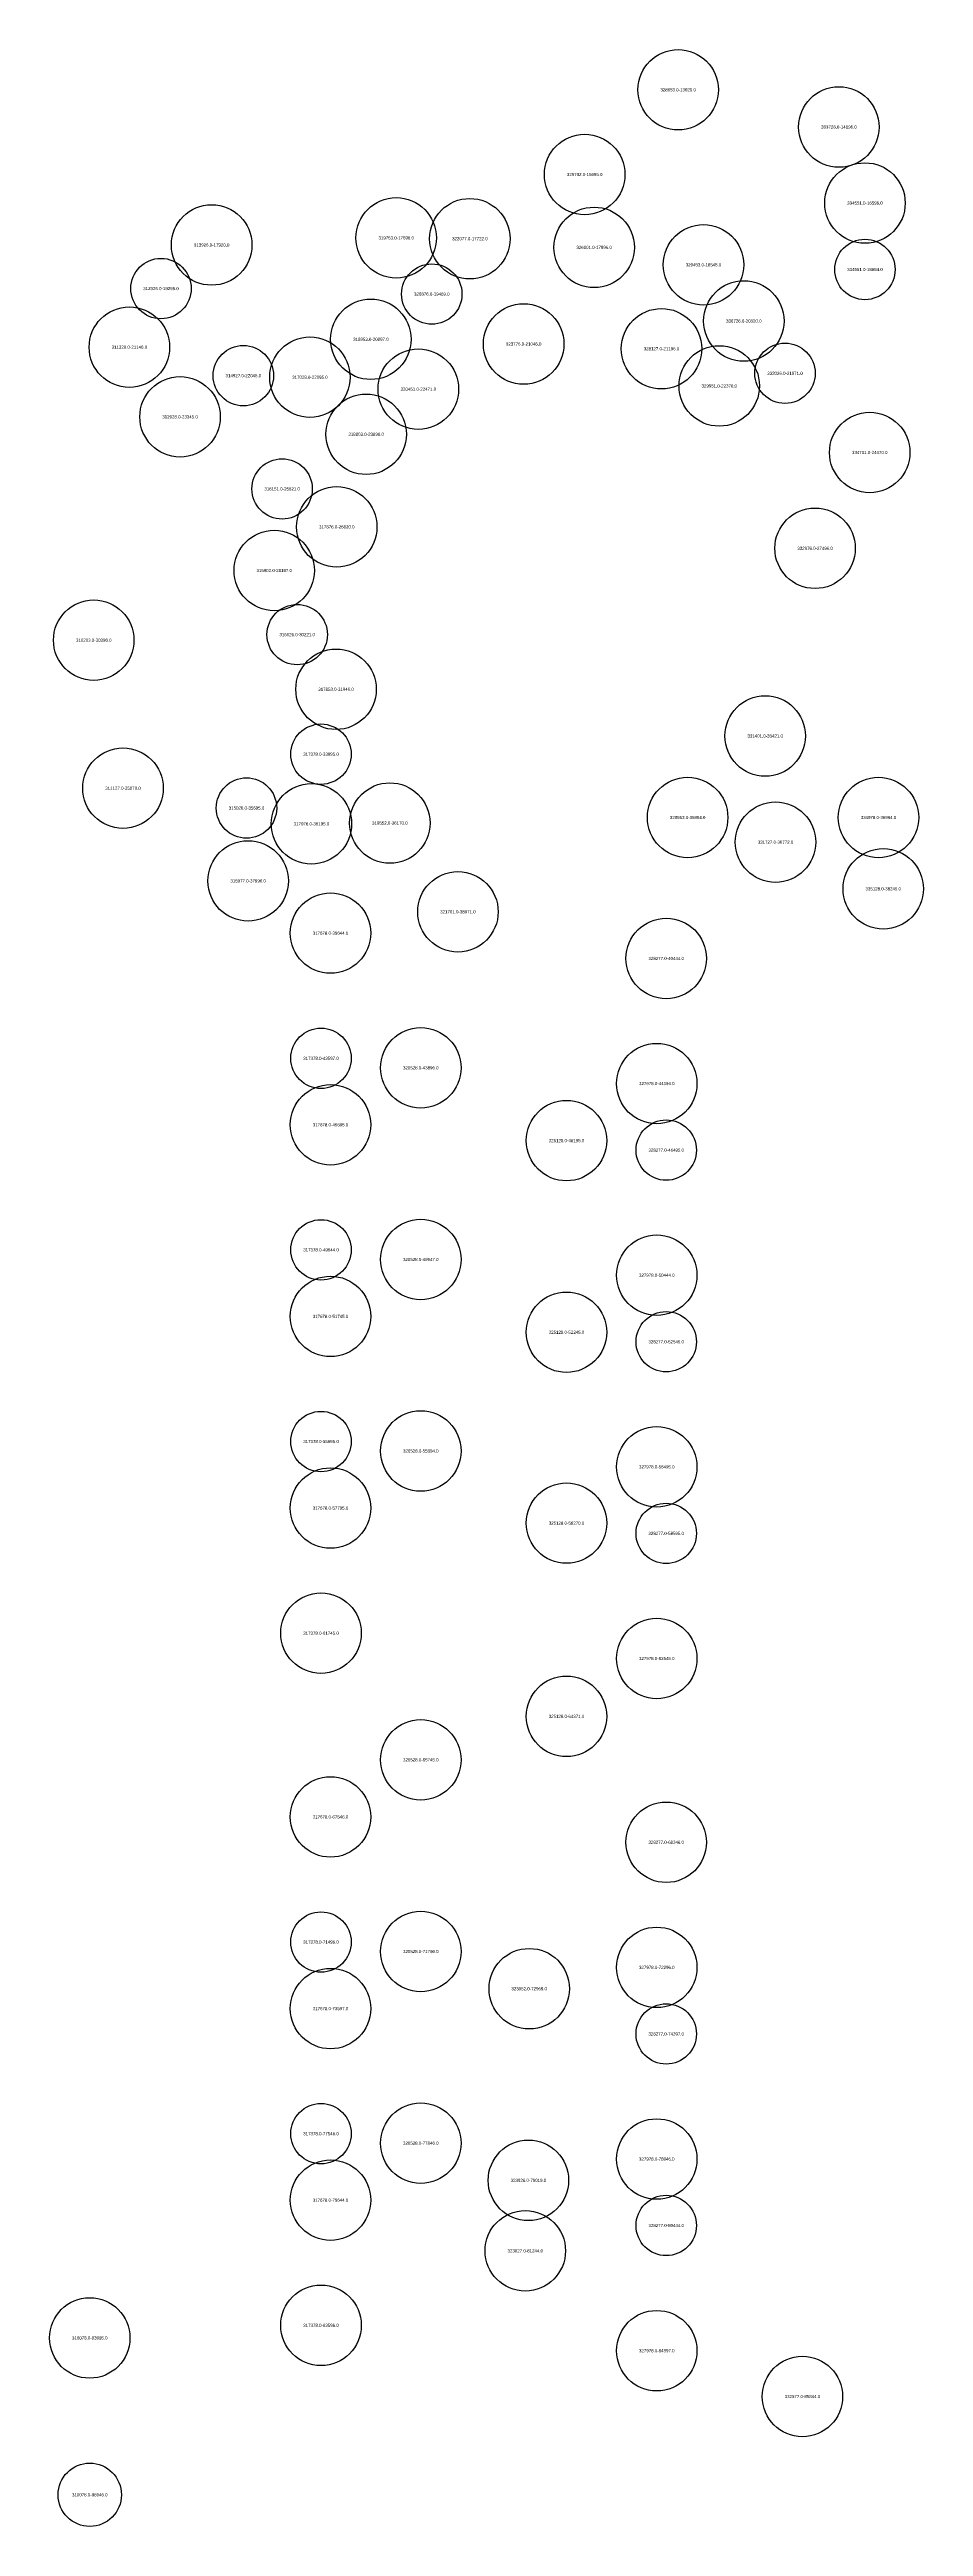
# Model space of a CAD drawing. Header units: metres. Extents: x -0.011 to 0.344, y -0.09 to 0.185.
# Drawn here: x 0.3088 to 0.3364, y -0.0899 to -0.0118 of the extents above; entities that cross this region are included whole.
import ezdxf
from ezdxf.enums import TextEntityAlignment as Align

# ---------------------------------------------------------------- set-up
doc = ezdxf.new("R2010")
doc.units = ezdxf.units.M

msp = doc.modelspace()

# ---------------------------------------------------------------- linework, layer by layer
at = {"layer": 'PROBES', "color": 3, "lineweight": -3}
for centre, radius in [((0.328653, -0.01302), 0.00127), ((0.333728, -0.014196), 0.00127), ((0.325702, -0.015695), 0.00127), ((0.334551, -0.016596), 0.00127), ((0.313926, -0.01792), 0.00127), ((0.319753, -0.017696), 0.00127), ((0.322077, -0.017722), 0.00127), ((0.326001, -0.017996), 0.00127), ((0.329453, -0.018545), 0.00127), ((0.334551, -0.018694), 0.000953), ((0.312326, -0.019296), 0.000953), ((0.320876, -0.019469), 0.000953), ((0.330726, -0.02032), 0.00127), ((0.311328, -0.021146), 0.00127), ((0.318953, -0.020897), 0.00127), ((0.323776, -0.021046), 0.00127), ((0.328127, -0.021196), 0.00127), ((0.314927, -0.022045), 0.000953), ((0.317028, -0.022095), 0.00127), ((0.329951, -0.02237), 0.00127), ((0.332026, -0.021971), 0.000953), ((0.320451, -0.022471), 0.00127), ((0.312928, -0.023345), 0.00127), ((0.318803, -0.023896), 0.00127), ((0.334701, -0.02447), 0.00127), ((0.316151, -0.025621), 0.000953), ((0.317876, -0.02682), 0.00127), ((0.332976, -0.027496), 0.00127), ((0.315902, -0.028197), 0.00127), ((0.310203, -0.030396), 0.00127), ((0.316626, -0.030221), 0.000953), ((0.317853, -0.031946), 0.00127), ((0.331401, -0.033421), 0.00127), ((0.317378, -0.033995), 0.000953), ((0.311127, -0.03507), 0.00127), ((0.315026, -0.035695), 0.000953), ((0.317076, -0.036195), 0.00127), ((0.319552, -0.03617), 0.00127), ((0.328953, -0.035994), 0.00127), ((0.334978, -0.035994), 0.00127), ((0.331727, -0.036772), 0.00127), ((0.315077, -0.037996), 0.00127), ((0.335128, -0.038245), 0.00127), ((0.321701, -0.038971), 0.00127), ((0.317678, -0.039644), 0.00127), ((0.328277, -0.040444), 0.00127), ((0.317378, -0.043597), 0.000953), ((0.320528, -0.043896), 0.00127), ((0.327978, -0.044394), 0.00127), ((0.317678, -0.045695), 0.00127), ((0.325128, -0.046195), 0.00127), ((0.328277, -0.046495), 0.000953), ((0.317378, -0.049644), 0.000953), ((0.320528, -0.049947), 0.00127), ((0.327978, -0.050444), 0.00127), ((0.317678, -0.051745), 0.00127), ((0.325128, -0.052245), 0.00127), ((0.328277, -0.052545), 0.000953), ((0.320528, -0.055994), 0.00127), ((0.317378, -0.055695), 0.000953), ((0.327978, -0.056495), 0.00127), ((0.317678, -0.057795), 0.00127), ((0.325128, -0.05827), 0.00127), ((0.328277, -0.058595), 0.000953), ((0.317378, -0.061745), 0.00127), ((0.327978, -0.062545), 0.00127), ((0.325128, -0.064371), 0.00127), ((0.320528, -0.065745), 0.00127), ((0.317678, -0.067546), 0.00127), ((0.328277, -0.068346), 0.00127), ((0.317378, -0.071496), 0.000953), ((0.320528, -0.071796), 0.00127), ((0.327978, -0.072296), 0.00127), ((0.323952, -0.072969), 0.00127), ((0.317678, -0.073597), 0.00127), ((0.328277, -0.074397), 0.000953), ((0.317378, -0.077546), 0.000953), ((0.320528, -0.077846), 0.00127), ((0.327978, -0.078346), 0.00127), ((0.323926, -0.079019), 0.00127), ((0.317678, -0.079644), 0.00127), ((0.328277, -0.080444), 0.000953), ((0.323827, -0.081244), 0.00127), ((0.310078, -0.083995), 0.00127), ((0.317378, -0.083596), 0.00127), ((0.327978, -0.084397), 0.00127), ((0.332577, -0.085844), 0.00127)]:
    msp.add_circle(centre, radius, dxfattribs=at)
at = {"layer": 'Tooling-pins', "color": 4}
msp.add_circle((0.310078, -0.088946), 0.001, dxfattribs=at)

# ---------------------------------------------------------------- texts
at = {"layer": 'PROBES-Cordinates', "color": 3}
for s, p in [('328653.0-13020.0', (0.328653, -0.01302)), ('333728.0-14196.0', (0.333728, -0.014196)), ('325702.0-15695.0', (0.325702, -0.015695)), ('334551.0-16596.0', (0.334551, -0.016596)), ('313926.0-17920.0', (0.313926, -0.01792)), ('319753.0-17696.0', (0.319753, -0.017696)), ('322077.0-17722.0', (0.322077, -0.017722)), ('326001.0-17996.0', (0.326001, -0.017996)), ('329453.0-18545.0', (0.329453, -0.018545)), ('334551.0-18694.0', (0.334551, -0.018694)), ('312326.0-19296.0', (0.312326, -0.019296)), ('320876.0-19469.0', (0.320876, -0.019469)), ('330726.0-20320.0', (0.330726, -0.02032)), ('311328.0-21146.0', (0.311328, -0.021146)), ('318953.0-20897.0', (0.318953, -0.020897)), ('323776.0-21046.0', (0.323776, -0.021046)), ('328127.0-21196.0', (0.328127, -0.021196)), ('314927.0-22045.0', (0.314927, -0.022045)), ('317028.0-22095.0', (0.317028, -0.022095)), ('320451.0-22471.0', (0.320451, -0.022471)), ('329951.0-22370.0', (0.329951, -0.02237)), ('332026.0-21971.0', (0.332026, -0.021971)), ('312928.0-23345.0', (0.312928, -0.023345)), ('318803.0-23896.0', (0.318803, -0.023896)), ('334701.0-24470.0', (0.334701, -0.02447)), ('316151.0-25621.0', (0.316151, -0.025621)), ('317876.0-26820.0', (0.317876, -0.02682)), ('315902.0-28197.0', (0.315902, -0.028197)), ('332976.0-27496.0', (0.332976, -0.027496)), ('310203.0-30396.0', (0.310203, -0.030396)), ('316626.0-30221.0', (0.316626, -0.030221)), ('317853.0-31946.0', (0.317853, -0.031946)), ('331401.0-33421.0', (0.331401, -0.033421)), ('317378.0-33995.0', (0.317378, -0.033995)), ('311127.0-35070.0', (0.311127, -0.03507)), ('315026.0-35695.0', (0.315026, -0.035695)), ('328953.0-35994.0', (0.328953, -0.035994)), ('334978.0-35994.0', (0.334978, -0.035994)), ('317076.0-36195.0', (0.317076, -0.036195)), ('319552.0-36170.0', (0.319552, -0.03617)), ('331727.0-36772.0', (0.331727, -0.036772)), ('315077.0-37996.0', (0.315077, -0.037996)), ('335128.0-38245.0', (0.335128, -0.038245)), ('321701.0-38971.0', (0.321701, -0.038971)), ('317678.0-39644.0', (0.317678, -0.039644)), ('328277.0-40444.0', (0.328277, -0.040444)), ('317378.0-43597.0', (0.317378, -0.043597)), ('320528.0-43896.0', (0.320528, -0.043896)), ('327978.0-44394.0', (0.327978, -0.044394)), ('317678.0-45695.0', (0.317678, -0.045695)), ('325128.0-46195.0', (0.325128, -0.046195)), ('328277.0-46495.0', (0.328277, -0.046495)), ('317378.0-49644.0', (0.317378, -0.049644)), ('320528.0-49947.0', (0.320528, -0.049947)), ('327978.0-50444.0', (0.327978, -0.050444)), ('317678.0-51745.0', (0.317678, -0.051745)), ('325128.0-52245.0', (0.325128, -0.052245)), ('328277.0-52545.0', (0.328277, -0.052545)), ('317378.0-55695.0', (0.317378, -0.055695)), ('320528.0-55994.0', (0.320528, -0.055994)), ('327978.0-56495.0', (0.327978, -0.056495)), ('317678.0-57795.0', (0.317678, -0.057795)), ('325128.0-58270.0', (0.325128, -0.05827)), ('328277.0-58595.0', (0.328277, -0.058595)), ('317378.0-61745.0', (0.317378, -0.061745)), ('327978.0-62545.0', (0.327978, -0.062545)), ('325128.0-64371.0', (0.325128, -0.064371)), ('320528.0-65745.0', (0.320528, -0.065745)), ('317678.0-67546.0', (0.317678, -0.067546)), ('328277.0-68346.0', (0.328277, -0.068346)), ('317378.0-71496.0', (0.317378, -0.071496)), ('320528.0-71796.0', (0.320528, -0.071796)), ('327978.0-72296.0', (0.327978, -0.072296)), ('323952.0-72969.0', (0.323952, -0.072969)), ('317678.0-73597.0', (0.317678, -0.073597)), ('328277.0-74397.0', (0.328277, -0.074397)), ('317378.0-77546.0', (0.317378, -0.077546)), ('320528.0-77846.0', (0.320528, -0.077846)), ('323926.0-79019.0', (0.323926, -0.079019)), ('327978.0-78346.0', (0.327978, -0.078346)), ('317678.0-79644.0', (0.317678, -0.079644)), ('328277.0-80444.0', (0.328277, -0.080444)), ('323827.0-81244.0', (0.323827, -0.081244)), ('317378.0-83596.0', (0.317378, -0.083596)), ('310078.0-83995.0', (0.310078, -0.083995)), ('327978.0-84397.0', (0.327978, -0.084397)), ('332577.0-85844.0', (0.332577, -0.085844))]:
    msp.add_text(s, height=0.0001, dxfattribs=at).set_placement(p, align=Align.MIDDLE_CENTER)
at = {"layer": 'Tooling-Cordinates', "color": 4}
msp.add_text('310078.0-88946.0', height=0.0001, dxfattribs=at).set_placement((0.310078, -0.088946), align=Align.MIDDLE_CENTER)

doc.saveas('drawing.dxf')
